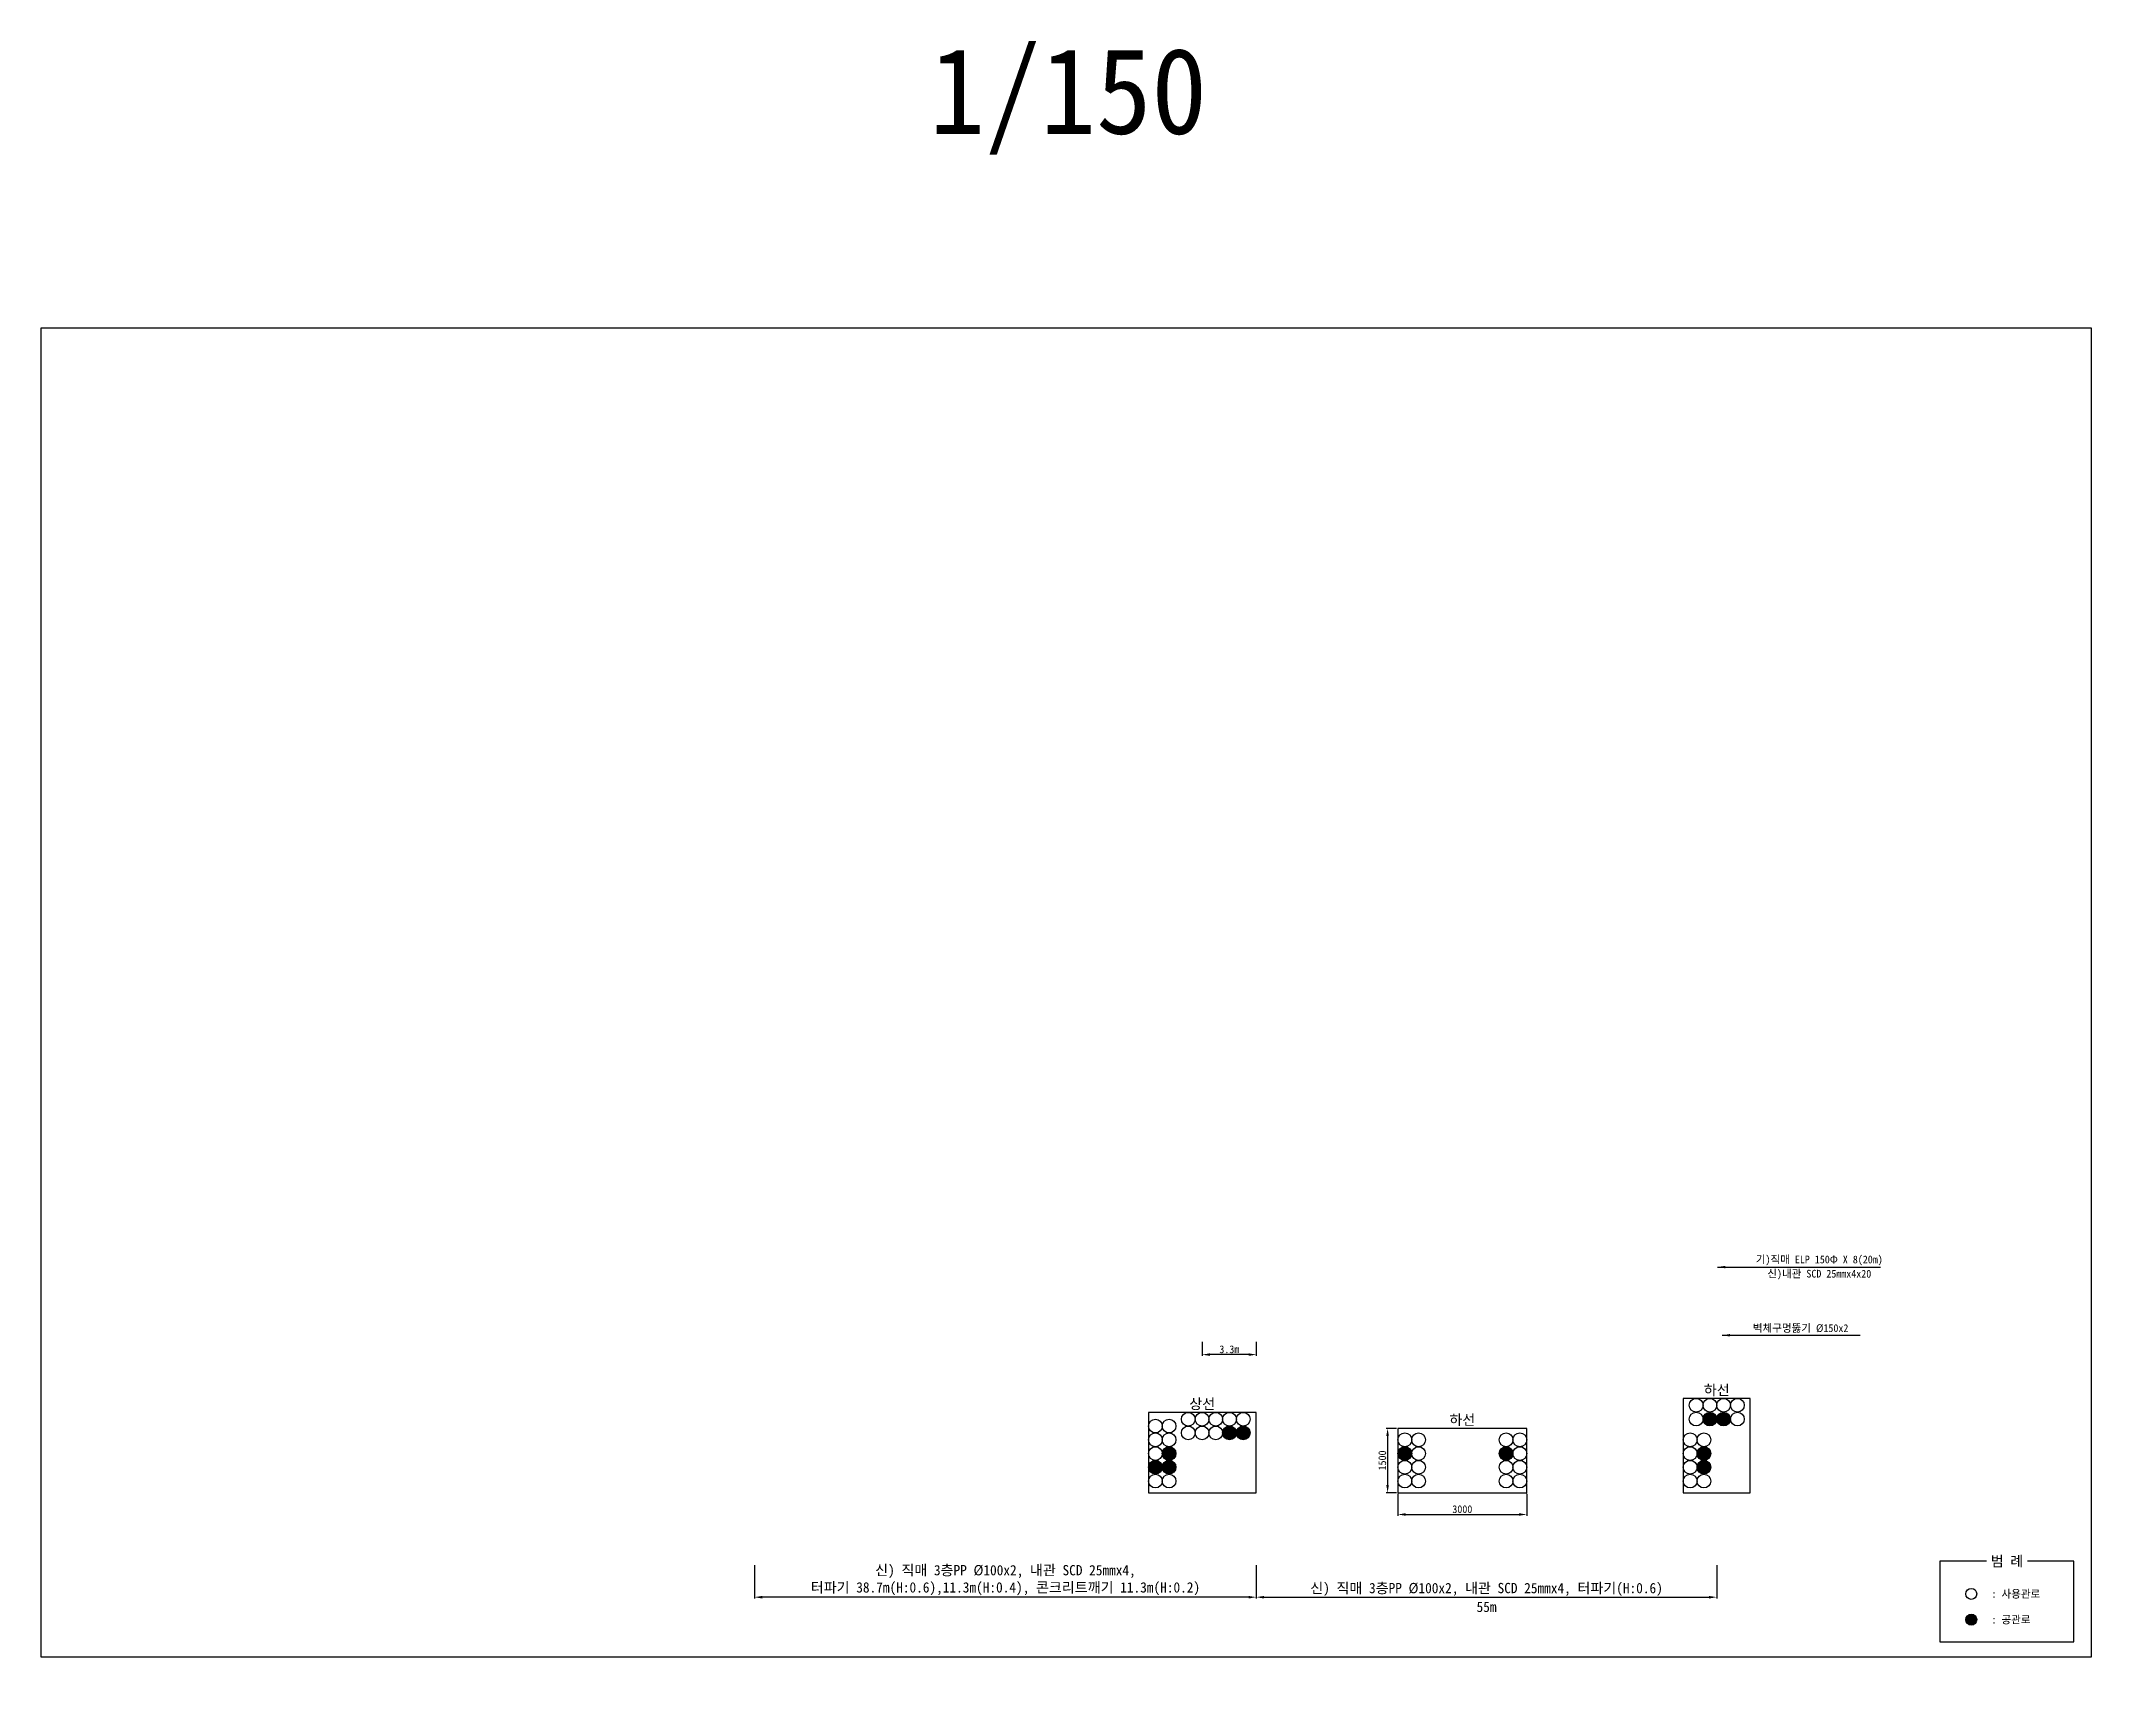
# Model space of a CAD drawing. Extents: x -137 to 172, y -7 to 127.
# Drawn here: x -136.6 to -17.2, y -7.4 to 87.7 of the extents above; entities that cross this region are included whole.
import ezdxf
from ezdxf.enums import TextEntityAlignment as Align

# ---------------------------------------------------------------- set-up
doc = ezdxf.new("R2010")
doc.units = 0
doc.layers.get('Defpoints').update_dxf_attribs({"linetype": 'CONTINUOUS'})
doc.layers.add('TX-PAPR', color=2, linetype='CONTINUOUS', plot=False)
for name, color, linetype in [('TZ-DIMS', 1, 'CONTINUOUS'), ('TZ-LEAL', 1, 'CONTINUOUS'), ('TZ-LEAT', 3, 'CONTINUOUS'), ('TZ-LINE', 7, 'CONTINUOUS'), ('TZ-TEX2', 3, 'CONTINUOUS'), ('TZ-TEXT', 6, 'CONTINUOUS')]:
    doc.layers.add(name, color=color, linetype=linetype)
doc.styles.get("Standard").update_dxf_attribs({"font": 'GulimChe.ttf'})
doc.dimstyles.new('D150', dxfattribs={"dimscale": 0.15, "dimtxt": 3, "dimasz": 3, "dimexe": 0.5, "dimexo": 0.5, "dimgap": 0.5, "dimtad": 1, "dimdec": 0, "dimzin": 1, "dimdsep": 46, "dimlunit": 6, "dimtxsty": 'Standard', "dimcen": 1, "dimclrd": 1, "dimclre": 1, "dimclrt": 3, "dimadec": 0, "dimazin": 0, "dimtfac": 1, "dimtdec": 0, "dimtix": 1, "dimtmove": 2, "dimatfit": 3, "dimfxl": 0, "dimtvp": 2, "dimlwd": -1, "dimlwe": -1, "dimarcsym": 0})

msp = doc.modelspace()

# ---------------------------------------------------------------- texts
at = {"layer": 'TZ-LEAT'}
msp.add_text('기)직매 ELP 150Φ X 8(20m)', height=0.45, dxfattribs=at).set_placement((-33.04, 16.7, 0.23), align=Align.MIDDLE)
at = {"layer": 'TZ-TEX2'}
for s, height, p in [('1/150', 5, (-76.78, 84.36)), ('상선', 0.6, (-68.98, 8.32, 0.23)), ('하선', 0.6, (-39.01, 9.13, 0.23)), ('하선', 0.6, (-53.83, 7.39, 0.23)), ('범 례', 0.6, (-22.11, -0.84, 0.23))]:
    msp.add_text(s, height=height, dxfattribs=at).set_placement(p, align=Align.MIDDLE)
for s, p in [(': 사용관로', (-23.01, -2.75, 0.23)), (': 공관로', (-23.01, -4.25, 0.23))]:
    msp.add_text(s, height=0.45, dxfattribs=at).set_placement(p, align=Align.MIDDLE_LEFT)
at = {"layer": 'TZ-TEXT'}
msp.add_text('신)내관 SCD 25mmx4x20', height=0.45, rotation=359.9482, dxfattribs=at).set_placement((-33.04, 15.87, 0.23), align=Align.MIDDLE)
msp.add_text('벽체구멍뚫기 Ø150x2', height=0.45, rotation=359.9482, dxfattribs=at).set_placement((-36.91, 12.73, 0.23), align=Align.MIDDLE_LEFT)
at = {"layer": 'TZ-TEXT', "ltscale": 2, "insert": (-52.42, -3.51, 0.23), "char_height": 0.6, "attachment_point": 5}
msp.add_mtext('55m', dxfattribs=at)

# ---------------------------------------------------------------- blocks, each defined once
blk = doc.blocks.new('*D7')
at = {"layer": 'Defpoints', "color": 0, "ltscale": 2}
for p in [(-57.58, 6.89), (-58.18, 3.14), (-57.58, 3.14)]:
    blk.add_point(p, dxfattribs=at)
at = {"layer": 'TZ-DIMS', "color": 1, "ltscale": 2}
for p, q in [((-57.66, 6.89), (-58.26, 6.89)), ((-58.18, 6.44), (-58.18, 3.59)), ((-57.66, 3.14), (-58.26, 3.14))]:
    blk.add_line(p, q, dxfattribs=at)
for points in [[(-58.26, 6.44), (-58.11, 6.44), (-58.18, 6.89)], [(-58.26, 3.59), (-58.11, 3.59), (-58.18, 3.14)]]:
    blk.add_solid(points, dxfattribs=at)
at = {"layer": 'TZ-DIMS', "color": 3, "ltscale": 2, "insert": (-58.49, 5.02), "char_height": 0.45, "attachment_point": 5, "rotation": 90}
blk.add_mtext('1500', dxfattribs=at)
blk = doc.blocks.new('*D8')
at = {"layer": 'Defpoints', "color": 0, "ltscale": 2}
for p in [(-57.58, 3.14), (-50.08, 3.14), (-50.08, 1.87)]:
    blk.add_point(p, dxfattribs=at)
at = {"layer": 'TZ-DIMS', "color": 1, "ltscale": 2}
for p, q in [((-57.58, 3.07), (-57.58, 1.8)), ((-50.08, 3.07), (-50.08, 1.8)), ((-57.13, 1.87), (-50.53, 1.87))]:
    blk.add_line(p, q, dxfattribs=at)
for points in [[(-57.13, 1.95), (-57.13, 1.8), (-57.58, 1.87)], [(-50.53, 1.95), (-50.53, 1.8), (-50.08, 1.87)]]:
    blk.add_solid(points, dxfattribs=at)
at = {"layer": 'TZ-DIMS', "color": 3, "ltscale": 2, "insert": (-53.83, 2.18), "char_height": 0.45, "attachment_point": 5}
blk.add_mtext('3000', dxfattribs=at)
blk = doc.blocks.new('*D4')
at = {"layer": 'Defpoints', "color": 0, "ltscale": 2}
for p in [(-68.98, 11.99), (-65.83, 11.99), (-68.98, 11.18)]:
    blk.add_point(p, dxfattribs=at)
at = {"layer": 'TZ-DIMS', "color": 1, "ltscale": 2}
for p, q in [((-68.98, 11.92), (-68.98, 11.11)), ((-66.28, 11.18), (-68.53, 11.18)), ((-65.83, 11.92), (-65.83, 11.11))]:
    blk.add_line(p, q, dxfattribs=at)
for points in [[(-68.53, 11.26), (-68.53, 11.11), (-68.98, 11.18)], [(-66.28, 11.26), (-66.28, 11.11), (-65.83, 11.18)]]:
    blk.add_solid(points, dxfattribs=at)
at = {"layer": 'TZ-DIMS', "color": 3, "ltscale": 2, "insert": (-67.4, 11.49), "char_height": 0.45, "width": 0.2959, "attachment_point": 5}
blk.add_mtext('3.3m', dxfattribs=at)
blk = doc.blocks.new('*D5')
at = {"layer": 'Defpoints', "color": 0, "ltscale": 2}
for p in [(-65.83, -1), (-39.01, -1), (-39.01, -2.94)]:
    blk.add_point(p, dxfattribs=at)
at = {"layer": 'TZ-TEXT', "color": 1, "ltscale": 2}
for p, q in [((-65.83, -1.08), (-65.83, -3.02)), ((-39.01, -1.08), (-39.01, -3.02)), ((-65.38, -2.94), (-39.46, -2.94))]:
    blk.add_line(p, q, dxfattribs=at)
for points in [[(-65.38, -2.87), (-65.38, -3.02), (-65.83, -2.94)], [(-39.46, -2.87), (-39.46, -3.02), (-39.01, -2.94)]]:
    blk.add_solid(points, dxfattribs=at)
at = {"layer": 'TZ-TEXT', "color": 3, "ltscale": 2, "insert": (-52.42, -2.49), "char_height": 0.6, "attachment_point": 5}
blk.add_mtext('{\\C6;신) 직매 3층PP Ø100x2, 내관 SCD 25mmx4, 터파기(H:0.6)}', dxfattribs=at)
blk = doc.blocks.new('*D6')
at = {"layer": 'Defpoints', "color": 0, "ltscale": 2}
for p in [(-95.06, -1), (-65.83, -1), (-95.06, -2.94)]:
    blk.add_point(p, dxfattribs=at)
at = {"layer": 'TZ-TEXT', "color": 1, "ltscale": 2}
for p, q in [((-95.06, -1.08), (-95.06, -3.02)), ((-65.83, -1.08), (-65.83, -3.02)), ((-66.28, -2.94), (-94.61, -2.94))]:
    blk.add_line(p, q, dxfattribs=at)
for points in [[(-94.61, -2.87), (-94.61, -3.02), (-95.06, -2.94)], [(-66.28, -2.87), (-66.28, -3.02), (-65.83, -2.94)]]:
    blk.add_solid(points, dxfattribs=at)
at = {"layer": 'TZ-TEXT', "color": 3, "ltscale": 2, "insert": (-80.44, -1.95), "char_height": 0.6, "attachment_point": 5}
blk.add_mtext('{\\C6;신) 직매 3층PP Ø100x2, 내관 SCD 25mmx4,\\P터파기 38.7m(H:0.6),11.3m(H:0.4), 콘크리트깨기 11.3m(H:0.2)}', dxfattribs=at)

# ---------------------------------------------------------------- dimensions: what is measured, and where the dimension line sits
at = {"layer": 'TZ-DIMS', "ltscale": 2}
for base, p1, p2, text, picture, middle in [((-68.98, 11.18, 0.23), (-65.83, 11.99, 0.23), (-68.98, 11.99, 0.23), '<>.3m', '*D4', (-67.4, 11.49, 0.23)), ((-50.08, 1.87, 0.23), (-57.58, 3.14, 0.23), (-50.08, 3.14, 0.23), '3000', '*D8', (-53.83, 2.18, 0.23))]:
    dim = msp.add_linear_dim(base=base, p1=p1, p2=p2, text=text, dimstyle='D150', dxfattribs=at)
    dim.commit()
    dim.dimension.update_dxf_attribs({"geometry": picture, "text_midpoint": middle})
dim = msp.add_linear_dim(base=(-58.18, 3.14, 0.23), p1=(-57.58, 6.89, 0.23), p2=(-57.58, 3.14, 0.23), angle=90, text='1500', dimstyle='D150', dxfattribs=at)
dim.commit()
dim.dimension.update_dxf_attribs({"geometry": '*D7', "text_midpoint": (-58.49, 5.02, 0.23)})
at = {"layer": 'TZ-TEXT', "ltscale": 2}
for base, p2, text, picture, middle in [((-95.06, -2.94, 0.23), (-95.06, -1, 0.23), '{\\C6;신) 직매 3층PP Ø100x2, 내관 SCD 25mmx4,\\P터파기 38.7m(H:0.6),11.3m(H:0.4), 콘크리트깨기 11.3m(H:0.2)}', '*D6', (-80.44, -1.95, 0.23)), ((-39.01, -2.94, 0.23), (-39.01, -1, 0.23), '{\\C6;신) 직매 3층PP Ø100x2, 내관 SCD 25mmx4, 터파기(H:0.6)}', '*D5', (-52.42, -2.49, 0.23))]:
    dim = msp.add_linear_dim(base=base, p1=(-65.83, -1, 0.23), p2=p2, text=text, dimstyle='D150', override={"dimtxt": 4}, dxfattribs=at)
    dim.commit()
    dim.dimension.update_dxf_attribs({"geometry": picture, "text_midpoint": middle})

# ---------------------------------------------------------------- hatches: boundary and pattern name
at = {"layer": 'TZ-LINE', "ltscale": 2}
h = msp.add_hatch(color=256, dxfattribs=at)
h.dxf.hatch_style = 1
h.paths.add_polyline_path([(-39.81, 7.43, 1), (-39.01, 7.43, 1)])
h = msp.add_hatch(color=256, dxfattribs=at)
h.dxf.hatch_style = 1
h.paths.add_polyline_path([(-39.01, 7.43, 1), (-38.21, 7.43, 1)])
h = msp.add_hatch(color=256, dxfattribs=at)
h.dxf.hatch_style = 1
h.paths.add_polyline_path([(-67.79, 6.62, 1), (-66.99, 6.62, 1)])
h = msp.add_hatch(color=256, dxfattribs=at)
h.dxf.hatch_style = 1
h.paths.add_polyline_path([(-66.99, 6.62, 1), (-66.19, 6.62, 1)])
h = msp.add_hatch(color=256, dxfattribs=at)
h.dxf.hatch_style = 1
h.paths.add_polyline_path([(-72.11, 4.62, 1), (-71.31, 4.62, 1)])
h = msp.add_hatch(color=256, dxfattribs=at)
h.dxf.hatch_style = 1
h.paths.add_polyline_path([(-71.31, 5.42, 1), (-70.51, 5.42, 1)])
h = msp.add_hatch(color=256, dxfattribs=at)
h.dxf.hatch_style = 1
h.paths.add_polyline_path([(-71.31, 4.62, 1), (-70.51, 4.62, 1)])
h = msp.add_hatch(color=256, dxfattribs=at)
h.dxf.hatch_style = 1
h.paths.add_polyline_path([(-57.58, 5.42, 1), (-56.78, 5.42, 1)])
h = msp.add_hatch(color=256, dxfattribs=at)
h.dxf.hatch_style = 1
h.paths.add_polyline_path([(-51.68, 5.42, 1), (-50.88, 5.42, 1)])
h = msp.add_hatch(color=256, dxfattribs=at)
h.dxf.hatch_style = 1
h.paths.add_polyline_path([(-40.16, 5.42, 1), (-39.36, 5.42, 1)])
h = msp.add_hatch(color=256, dxfattribs=at)
h.dxf.hatch_style = 1
h.paths.add_polyline_path([(-40.16, 4.62, 1), (-39.36, 4.62, 1)])
h = msp.add_hatch(color=256, dxfattribs=at)
h.dxf.hatch_style = 1
h.paths.add_polyline_path([(-24.51, -4.25, 1), (-23.87, -4.25, 1)])

# ---------------------------------------------------------------- linework, layer by layer
at = {"layer": 'TX-PAPR'}
msp.add_lwpolyline([(-136.61, 70.97), (-17.21, 70.97), (-17.21, -6.43), (-136.61, -6.43)], close=True, dxfattribs=at)
at = {"layer": 'TZ-LINE', "ltscale": 2, "elevation": 0.23}
for points in [[(-40.96, 3.14), (-37.07, 3.14), (-37.07, 8.63), (-40.96, 8.63)], [(-72.11, 3.14), (-65.84, 3.14), (-65.84, 7.82), (-72.11, 7.82)], [(-57.58, 3.14), (-50.08, 3.14), (-50.08, 6.89), (-57.58, 6.89)]]:
    msp.add_lwpolyline(points, close=True, dxfattribs=at)
msp.add_lwpolyline([(-23.3, -0.84), (-26.02, -0.84), (-26.02, -5.54), (-18.21, -5.54), (-18.21, -0.84), (-20.92, -0.84)], dxfattribs=at)
at = {"layer": 'TZ-LINE', "ltscale": 2}
for centre, radius in [((-40.21, 8.23, 0.23), 0.4), ((-39.41, 8.23, 0.23), 0.4), ((-38.61, 8.23, 0.23), 0.4), ((-37.81, 8.23, 0.23), 0.4), ((-71.71, 7.02, 0.23), 0.4), ((-70.91, 7.02, 0.23), 0.4), ((-69.79, 7.42, 0.23), 0.4), ((-68.99, 7.42, 0.23), 0.4), ((-68.19, 7.42, 0.23), 0.4), ((-67.39, 7.42, 0.23), 0.4), ((-66.59, 7.42, 0.23), 0.4), ((-40.21, 7.43, 0.23), 0.4), ((-39.41, 7.43, 0.23), 0.4), ((-38.61, 7.43, 0.23), 0.4), ((-37.81, 7.43, 0.23), 0.4), ((-71.71, 6.22, 0.23), 0.4), ((-70.91, 6.22, 0.23), 0.4), ((-69.79, 6.62, 0.23), 0.4), ((-68.99, 6.62, 0.23), 0.4), ((-68.19, 6.62, 0.23), 0.4), ((-67.39, 6.62, 0.23), 0.4), ((-66.59, 6.62, 0.23), 0.4), ((-57.18, 6.22, 0.23), 0.4), ((-56.38, 6.22, 0.23), 0.4), ((-51.28, 6.22, 0.23), 0.4), ((-50.48, 6.22, 0.23), 0.4), ((-40.56, 6.22, 0.23), 0.4), ((-39.76, 6.22, 0.23), 0.4), ((-71.71, 5.42, 0.23), 0.4), ((-71.71, 4.62, 0.23), 0.4), ((-70.91, 5.42, 0.23), 0.4), ((-70.91, 4.62, 0.23), 0.4), ((-57.18, 5.42, 0.23), 0.4), ((-57.18, 4.62, 0.23), 0.4), ((-56.38, 5.42, 0.23), 0.4), ((-56.38, 4.62, 0.23), 0.4), ((-51.28, 5.42, 0.23), 0.4), ((-51.28, 4.62, 0.23), 0.4), ((-50.48, 5.42, 0.23), 0.4), ((-50.48, 4.62, 0.23), 0.4), ((-40.56, 5.42, 0.23), 0.4), ((-40.56, 4.62, 0.23), 0.4), ((-39.76, 5.42, 0.23), 0.4), ((-39.76, 4.62, 0.23), 0.4), ((-71.71, 3.82, 0.23), 0.4), ((-70.91, 3.82, 0.23), 0.4), ((-57.18, 3.82, 0.23), 0.4), ((-56.38, 3.82, 0.23), 0.4), ((-51.28, 3.82, 0.23), 0.4), ((-50.48, 3.82, 0.23), 0.4), ((-40.56, 3.82, 0.23), 0.4), ((-39.76, 3.82, 0.23), 0.4), ((-24.19, -2.75, 0.23), 0.32), ((-24.19, -4.25, 0.23), 0.32)]:
    msp.add_circle(centre, radius, dxfattribs=at)

msp.set_redraw_order([(e.dxf.handle, doc.entitydb.next_handle()) for e in msp.query("TEXT MTEXT ATTDEF DIMENSION ARC_DIMENSION")])  # texts and dimensions are drawn at this point

# ---------------------------------------------------------------- leaders
at = {"layer": 'TZ-LEAL'}
for points in [[(-38.96, 16.28, 0.23), (-29.48, 16.28)], [(-38.69, 12.31, 0.23), (-30.66, 12.31, 0)]]:
    msp.add_leader(points, dimstyle='D150', dxfattribs=at)

doc.saveas('drawing.dxf')
